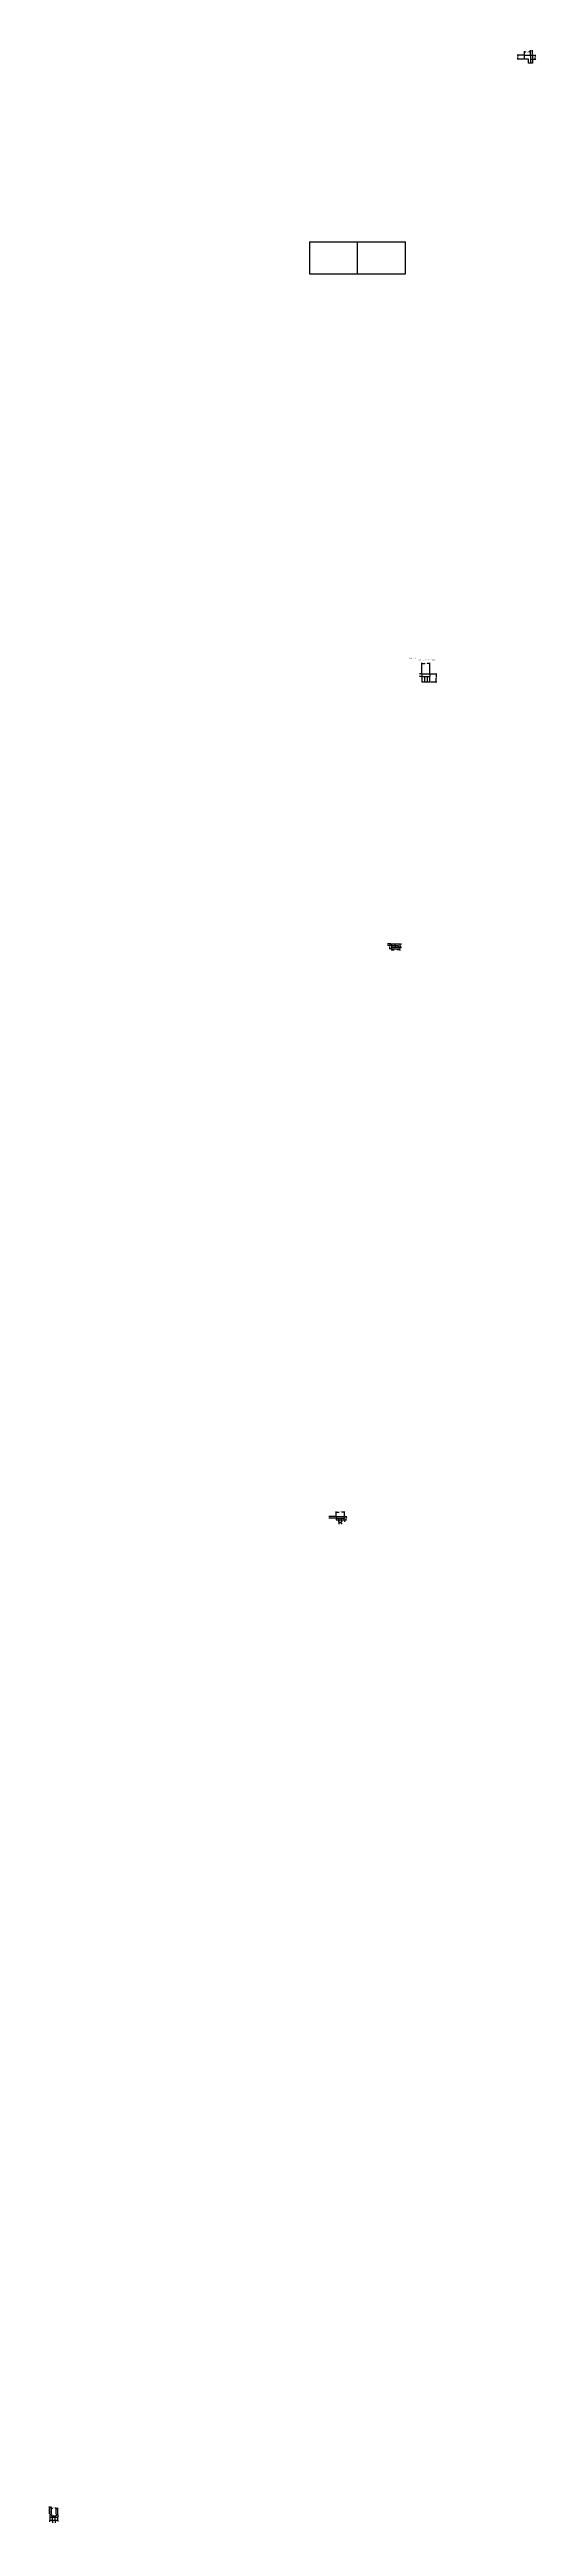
# Model space of a CAD drawing. Header units: inches. Extents: x -4654 to 94, y -24046 to 87.
import ezdxf

# ---------------------------------------------------------------- set-up
doc = ezdxf.new("R2010")
doc.units = ezdxf.units.IN
doc.header["$MEASUREMENT"] = 0
doc.styles.get("Standard").update_dxf_attribs({"font": 'times.ttf', "height": 6})
doc.dimstyles.get("Standard").update_dxf_attribs({"dimtxt": 6, "dimasz": 3, "dimexe": 6, "dimexo": 6, "dimgap": 0.09, "dimtad": 0, "dimtih": 1, "dimtoh": 1, "dimdec": 1, "dimzin": 0, "dimdsep": 46, "dimlunit": 3, "dimtxsty": 'Standard', "dimblk": 'ARCHTICK', "dimcen": 0.09, "dimadec": 0, "dimazin": 0, "dimtfac": 1, "dimtdec": 1, "dimtofl": 0, "dimtmove": 0, "dimatfit": 3, "dimldrblk": 'ARCHTICK', "dimfxl": 1, "dimtolj": 1, "dimtzin": 0, "dimarcsym": 0})

# ---------------------------------------------------------------- blocks, each defined once
blk = doc.blocks.new('_ArchTick')
at = {"color": 0, "linetype": 'ByBlock', "const_width": 0.15}
blk.add_lwpolyline([(-0.5, -0.5), (0.5, 0.5)], dxfattribs=at)
blk = doc.blocks.new('*D3')
at = {"color": 0, "lineweight": -2}
for p, q in [((61, 34), (88, 34)), ((82, 34), (82, 18)), ((82, -5), (82, 11)), ((61, -5), (88, -5))]:
    blk.add_line(p, q, dxfattribs=at)
at = {"layer": 'Defpoints', "color": 0}
for p in [(55, 34), (82, 34), (55, -5)]:
    blk.add_point(p, dxfattribs=at)
at = {"color": 0, "lineweight": -2, "xscale": 3, "yscale": 3, "zscale": 3}
for p, rotation in [((82, 34), 90), ((82, -5), 270)]:
    blk.add_blockref('_ArchTick', p, dxfattribs=dict(at, rotation=rotation))
at = {"color": 0, "insert": (82, 14), "char_height": 6, "attachment_point": 5, "rotation": 180}
blk.add_mtext('\\A1;3\'-3.0"', dxfattribs=at)
blk = doc.blocks.new('*D9')
at = {"color": 0, "lineweight": -2}
for p, q in [((-29, 34), (-93, 34)), ((-87, 34), (-87, 18)), ((-87, -5), (-87, 11)), ((-29, -5), (-93, -5))]:
    blk.add_line(p, q, dxfattribs=at)
at = {"layer": 'Defpoints', "color": 0}
for p in [(-23, 34), (-87, -5), (-23, -5)]:
    blk.add_point(p, dxfattribs=at)
at = {"color": 0, "lineweight": -2, "xscale": 3, "yscale": 3, "zscale": 3}
for p, rotation in [((-87, 34), 90), ((-87, -5), 270)]:
    blk.add_blockref('_ArchTick', p, dxfattribs=dict(at, rotation=rotation))
at = {"color": 0, "insert": (-87, 14), "char_height": 6, "attachment_point": 5}
blk.add_mtext('\\A1;3\'-3.0"', dxfattribs=at)
blk = doc.blocks.new('*D10')
at = {"color": 0, "lineweight": -2}
for p, q in [((-23, 40), (-23, 70)), ((-23, 64), (-8, 64)), ((35, 64), (20, 64)), ((35, 40), (35, 70))]:
    blk.add_line(p, q, dxfattribs=at)
at = {"layer": 'Defpoints', "color": 0}
for p in [(-23, 64), (-23, 34), (35, 34)]:
    blk.add_point(p, dxfattribs=at)
at = {"color": 0, "lineweight": -2, "xscale": 3, "yscale": 3, "zscale": 3, "rotation": 180}
blk.add_blockref('_ArchTick', (-23, 64), dxfattribs=at)
at = {"color": 0, "lineweight": -2, "xscale": 3, "yscale": 3, "zscale": 3}
blk.add_blockref('_ArchTick', (35, 64), dxfattribs=at)
at = {"color": 0, "insert": (6, 64), "char_height": 6, "attachment_point": 5}
blk.add_mtext('\\A1;4\'-10.5"', dxfattribs=at)
blk = doc.blocks.new('*D11')
at = {"color": 0, "lineweight": -2}
for p, q in [((35, 40), (35, 81)), ((35, 75), (42, 75)), ((55, 75), (48, 75)), ((55, 40), (55, 81))]:
    blk.add_line(p, q, dxfattribs=at)
at = {"layer": 'Defpoints', "color": 0}
for p in [(35, 34), (55, 75), (55, 34)]:
    blk.add_point(p, dxfattribs=at)
at = {"color": 0, "lineweight": -2, "xscale": 3, "yscale": 3, "zscale": 3, "rotation": 180}
blk.add_blockref('_ArchTick', (35, 75), dxfattribs=at)
at = {"color": 0, "lineweight": -2, "xscale": 3, "yscale": 3, "zscale": 3}
blk.add_blockref('_ArchTick', (55, 75), dxfattribs=at)
at = {"color": 0, "insert": (45, 75), "char_height": 6, "attachment_point": 5, "rotation": 270}
blk.add_mtext('\\A1;1\'-7.5"', dxfattribs=at)
blk = doc.blocks.new('*D17')
at = {"color": 0, "lineweight": -2}
for p, q in [((-939, -5996), (-878, -5996)), ((-884, -5996), (-884, -6031)), ((-939, -6074), (-878, -6074)), ((-884, -6074), (-884, -6038))]:
    blk.add_line(p, q, dxfattribs=at)
at = {"layer": 'Defpoints', "color": 0}
for p in [(-945, -5996), (-884, -5996), (-945, -6074)]:
    blk.add_point(p, dxfattribs=at)
at = {"color": 0, "lineweight": -2, "xscale": 3, "yscale": 3, "zscale": 3}
for p, rotation in [((-884, -5996), 90), ((-884, -6074), 270)]:
    blk.add_blockref('_ArchTick', p, dxfattribs=dict(at, rotation=rotation))
at = {"color": 0, "insert": (-884, -6035), "char_height": 6, "attachment_point": 5}
blk.add_mtext('\\A1;6\'-6.0"', dxfattribs=at)
blk = doc.blocks.new('*D18')
at = {"color": 0, "lineweight": -2}
for p, q in [((-1023, -5990), (-1023, -5889)), ((-1023, -5895), (-996, -5895)), ((-945, -5895), (-973, -5895)), ((-945, -5990), (-945, -5889))]:
    blk.add_line(p, q, dxfattribs=at)
at = {"layer": 'Defpoints', "color": 0}
for p in [(-1023, -5996, 78), (-945, -5895), (-945, -5996, 78)]:
    blk.add_point(p, dxfattribs=at)
at = {"color": 0, "lineweight": -2, "xscale": 3, "yscale": 3, "zscale": 3, "rotation": 180}
blk.add_blockref('_ArchTick', (-1023, -5895), dxfattribs=at)
at = {"color": 0, "lineweight": -2, "xscale": 3, "yscale": 3, "zscale": 3}
blk.add_blockref('_ArchTick', (-945, -5895), dxfattribs=at)
at = {"color": 0, "insert": (-984, -5895), "char_height": 6, "attachment_point": 5}
blk.add_mtext('\\A1;6\'-6.0"', dxfattribs=at)
blk = doc.blocks.new('*D20')
at = {"color": 0, "lineweight": -2}
for p, q in [((-1029, -5996), (-1047, -5996)), ((-1029, -6022), (-1047, -6022)), ((-1041, -5996), (-1041, -5997)), ((-1041, -6022), (-1041, -6020))]:
    blk.add_line(p, q, dxfattribs=at)
at = {"layer": 'Defpoints', "color": 0}
for p in [(-1041, -6022), (-1023, -5996), (-1023, -6022)]:
    blk.add_point(p, dxfattribs=at)
at = {"color": 0, "lineweight": -2, "xscale": 3, "yscale": 3, "zscale": 3}
for p, rotation in [((-1041, -5996), 89.99999999999984), ((-1041, -6022), 269.9999999999998)]:
    blk.add_blockref('_ArchTick', p, dxfattribs=dict(at, rotation=rotation))
at = {"color": 0, "insert": (-1041, -6009), "char_height": 6, "attachment_point": 5, "rotation": 90}
blk.add_mtext('\\A1;2\'-2.0"', dxfattribs=at)
blk = doc.blocks.new('*D23')
at = {"color": 0, "lineweight": -2}
for p, q in [((-1320, -8680), (-1320, -8692)), ((-1320, -8686), (-1292, -8686)), ((-1238, -8686), (-1265, -8686)), ((-1238, -8680), (-1238, -8692))]:
    blk.add_line(p, q, dxfattribs=at)
at = {"layer": 'Defpoints', "color": 0}
for p in [(-1320, -8674), (-1238, -8674), (-1238, -8686)]:
    blk.add_point(p, dxfattribs=at)
at = {"color": 0, "lineweight": -2, "xscale": 3, "yscale": 3, "zscale": 3, "rotation": 180}
blk.add_blockref('_ArchTick', (-1320, -8686), dxfattribs=at)
at = {"color": 0, "lineweight": -2, "xscale": 3, "yscale": 3, "zscale": 3}
blk.add_blockref('_ArchTick', (-1238, -8686), dxfattribs=at)
at = {"color": 0, "insert": (-1279, -8686), "char_height": 6, "attachment_point": 5}
blk.add_mtext('\\A1;6\'-10.0"', dxfattribs=at)
blk = doc.blocks.new('*D24')
at = {"color": 0, "lineweight": -2}
for p, q in [((-1326, -8625), (-1342, -8625)), ((-1326, -8674), (-1342, -8674)), ((-1336, -8625), (-1336, -8646)), ((-1336, -8674), (-1336, -8653))]:
    blk.add_line(p, q, dxfattribs=at)
at = {"layer": 'Defpoints', "color": 0}
for p in [(-1336, -8674), (-1320, -8625), (-1320, -8674)]:
    blk.add_point(p, dxfattribs=at)
at = {"color": 0, "lineweight": -2, "xscale": 3, "yscale": 3, "zscale": 3}
for p, rotation in [((-1336, -8625), 90), ((-1336, -8674), 270)]:
    blk.add_blockref('_ArchTick', p, dxfattribs=dict(at, rotation=rotation))
at = {"color": 0, "insert": (-1336, -8649), "char_height": 6, "attachment_point": 5}
blk.add_mtext('\\A1;4\'-1.2"', dxfattribs=at)
blk = doc.blocks.new('*D25')
at = {"color": 0, "lineweight": -2}
for p, q in [((-1326, -8625), (-1359, -8625)), ((-1326, -8641), (-1359, -8641)), ((-1353, -8625), (-1353, -8630)), ((-1353, -8641), (-1353, -8636))]:
    blk.add_line(p, q, dxfattribs=at)
at = {"layer": 'Defpoints', "color": 0}
for p in [(-1353, -8641), (-1320, -8625, 33), (-1320, -8641, 33)]:
    blk.add_point(p, dxfattribs=at)
at = {"color": 0, "lineweight": -2, "xscale": 3, "yscale": 3, "zscale": 3}
for p, rotation in [((-1353, -8625), 90), ((-1353, -8641), 270)]:
    blk.add_blockref('_ArchTick', p, dxfattribs=dict(at, rotation=rotation))
at = {"color": 0, "insert": (-1353, -8633), "char_height": 6, "attachment_point": 5}
blk.add_mtext('\\A1;1\'-4.4"', dxfattribs=at)
blk = doc.blocks.new('*D28')
at = {"color": 0, "lineweight": -2}
for p, q in [((-1232, -8625), (-1222, -8625)), ((-1232, -8658), (-1222, -8658)), ((-1228, -8625), (-1228, -8630)), ((-1228, -8658), (-1228, -8653))]:
    blk.add_line(p, q, dxfattribs=at)
at = {"layer": 'Defpoints', "color": 0}
for p in [(-1238, -8625), (-1238, -8658), (-1228, -8658)]:
    blk.add_point(p, dxfattribs=at)
at = {"color": 0, "lineweight": -2, "xscale": 3, "yscale": 3, "zscale": 3}
for p, rotation in [((-1228, -8625), 90), ((-1228, -8658), 270)]:
    blk.add_blockref('_ArchTick', p, dxfattribs=dict(at, rotation=rotation))
at = {"color": 0, "insert": (-1228, -8641), "char_height": 6, "attachment_point": 5, "rotation": 270}
blk.add_mtext('\\A1;2\'-8.8"', dxfattribs=at)
blk = doc.blocks.new('*D30')
at = {"color": 0, "lineweight": -2}
for p, q in [((-1859, -14199), (-1859, -14157)), ((-1859, -14163), (-1831, -14163)), ((-1779, -14163), (-1808, -14163)), ((-1779, -14199), (-1779, -14157))]:
    blk.add_line(p, q, dxfattribs=at)
at = {"layer": 'Defpoints', "color": 0}
for p in [(-1859, -14205, 48), (-1779, -14163), (-1779, -14205, 48)]:
    blk.add_point(p, dxfattribs=at)
at = {"color": 0, "lineweight": -2, "xscale": 3, "yscale": 3, "zscale": 3, "rotation": 180}
blk.add_blockref('_ArchTick', (-1859, -14163), dxfattribs=at)
at = {"color": 0, "lineweight": -2, "xscale": 3, "yscale": 3, "zscale": 3}
blk.add_blockref('_ArchTick', (-1779, -14163), dxfattribs=at)
at = {"color": 0, "insert": (-1819, -14163), "char_height": 6, "attachment_point": 5}
blk.add_mtext('\\A1;6\'-7.5"', dxfattribs=at)
blk = doc.blocks.new('*D31')
at = {"color": 0, "lineweight": -2}
for p, q in [((-1865, -14205), (-1931, -14205)), ((-1865, -14221), (-1931, -14221)), ((-1925, -14205), (-1925, -14210)), ((-1925, -14221), (-1925, -14216))]:
    blk.add_line(p, q, dxfattribs=at)
at = {"layer": 'Defpoints', "color": 0}
for p in [(-1925, -14205), (-1859, -14205, 48), (-1859, -14221, 48)]:
    blk.add_point(p, dxfattribs=at)
at = {"color": 0, "lineweight": -2, "xscale": 3, "yscale": 3, "zscale": 3}
for p, rotation in [((-1925, -14205), 90), ((-1925, -14221), 270)]:
    blk.add_blockref('_ArchTick', p, dxfattribs=dict(at, rotation=rotation))
at = {"color": 0, "insert": (-1925, -14213), "char_height": 6, "attachment_point": 5}
blk.add_mtext('\\A1;1\'-3.9"', dxfattribs=at)
blk = doc.blocks.new('*D32')
at = {"color": 0, "lineweight": -2}
for p, q in [((-1773, -14205), (-1757, -14205)), ((-1773, -14237), (-1757, -14237)), ((-1763, -14205), (-1763, -14218)), ((-1763, -14237), (-1763, -14224))]:
    blk.add_line(p, q, dxfattribs=at)
at = {"layer": 'Defpoints', "color": 0}
for p in [(-1779, -14205), (-1779, -14237), (-1763, -14237)]:
    blk.add_point(p, dxfattribs=at)
at = {"color": 0, "lineweight": -2, "xscale": 3, "yscale": 3, "zscale": 3}
for p, rotation in [((-1763, -14205), 90), ((-1763, -14237), 270)]:
    blk.add_blockref('_ArchTick', p, dxfattribs=dict(at, rotation=rotation))
at = {"color": 0, "insert": (-1763, -14221), "char_height": 6, "attachment_point": 5}
blk.add_mtext('\\A1;2\'-7.8"', dxfattribs=at)
blk = doc.blocks.new('*D33')
at = {"color": 0, "lineweight": -2}
for p, q in [((-1832, -14269), (-1832, -14281)), ((-1832, -14275), (-1831, -14275)), ((-1806, -14275), (-1808, -14275)), ((-1806, -14269), (-1806, -14281))]:
    blk.add_line(p, q, dxfattribs=at)
at = {"layer": 'Defpoints', "color": 0}
for p in [(-1832, -14263, 16), (-1806, -14263, 16), (-1806, -14275)]:
    blk.add_point(p, dxfattribs=at)
at = {"color": 0, "lineweight": -2, "xscale": 3, "yscale": 3, "zscale": 3, "rotation": 180}
blk.add_blockref('_ArchTick', (-1832, -14275), dxfattribs=at)
at = {"color": 0, "lineweight": -2, "xscale": 3, "yscale": 3, "zscale": 3}
blk.add_blockref('_ArchTick', (-1806, -14275), dxfattribs=at)
at = {"color": 0, "insert": (-1819, -14275), "char_height": 6, "attachment_point": 5}
blk.add_mtext('\\A1;2\'-2.5"', dxfattribs=at)
blk = doc.blocks.new('*D34')
at = {"color": 0, "lineweight": -2}
for p, q in [((-1806, -14243), (-1806, -14258)), ((-1806, -14252), (-1804, -14252)), ((-1779, -14252), (-1781, -14252)), ((-1779, -14243), (-1779, -14258))]:
    blk.add_line(p, q, dxfattribs=at)
at = {"layer": 'Defpoints', "color": 0}
for p in [(-1806, -14237), (-1779, -14237), (-1806, -14252)]:
    blk.add_point(p, dxfattribs=at)
at = {"color": 0, "lineweight": -2, "xscale": 3, "yscale": 3, "zscale": 3, "rotation": 180}
blk.add_blockref('_ArchTick', (-1806, -14252), dxfattribs=at)
at = {"color": 0, "lineweight": -2, "xscale": 3, "yscale": 3, "zscale": 3}
blk.add_blockref('_ArchTick', (-1779, -14252), dxfattribs=at)
at = {"color": 0, "insert": (-1793, -14252), "char_height": 6, "attachment_point": 5}
blk.add_mtext('\\A1;2\'-2.5"', dxfattribs=at)
blk = doc.blocks.new('*D38')
at = {"color": 0, "lineweight": -2}
for p, q in [((-4635, -23923), (-4635, -23861)), ((-4635, -23867), (-4623, -23867)), ((-4590, -23867), (-4601, -23867)), ((-4590, -23923), (-4590, -23861))]:
    blk.add_line(p, q, dxfattribs=at)
at = {"layer": 'Defpoints', "color": 0}
for p in [(-4590, -23867), (-4635, -23929, 54), (-4590, -23929, 54)]:
    blk.add_point(p, dxfattribs=at)
at = {"color": 0, "lineweight": -2, "xscale": 3, "yscale": 3, "zscale": 3, "rotation": 180}
blk.add_blockref('_ArchTick', (-4635, -23867), dxfattribs=at)
at = {"color": 0, "lineweight": -2, "xscale": 3, "yscale": 3, "zscale": 3}
blk.add_blockref('_ArchTick', (-4590, -23867), dxfattribs=at)
at = {"color": 0, "insert": (-4612, -23867), "char_height": 6, "attachment_point": 5}
blk.add_mtext('\\A1;3\'-9.0"', dxfattribs=at)
blk = doc.blocks.new('*D39')
at = {"color": 0, "lineweight": -2}
for p, q in [((-4590, -23923), (-4590, -23865)), ((-4590, -23871), (-4572, -23871)), ((-4572, -23923), (-4572, -23865)), ((-4572, -23871), (-4569, -23871))]:
    blk.add_line(p, q, dxfattribs=at)
at = {"layer": 'Defpoints', "color": 0}
for p in [(-4572, -23871), (-4590, -23929, 54), (-4572, -23929, 54)]:
    blk.add_point(p, dxfattribs=at)
at = {"color": 0, "lineweight": -2, "xscale": 3, "yscale": 3, "zscale": 3, "rotation": 180}
blk.add_blockref('_ArchTick', (-4590, -23871), dxfattribs=at)
at = {"color": 0, "lineweight": -2, "xscale": 3, "yscale": 3, "zscale": 3}
blk.add_blockref('_ArchTick', (-4572, -23871), dxfattribs=at)
at = {"color": 0, "insert": (-4557, -23871), "char_height": 6, "attachment_point": 5}
blk.add_mtext('\\A1;1\'-6.0"', dxfattribs=at)
blk = doc.blocks.new('*D40')
at = {"color": 0, "lineweight": -2}
for p, q in [((-4653, -23923), (-4653, -23852)), ((-4653, -23858), (-4638, -23858)), ((-4638, -23923), (-4638, -23852)), ((-4638, -23858), (-4635, -23858))]:
    blk.add_line(p, q, dxfattribs=at)
at = {"layer": 'Defpoints', "color": 0}
for p in [(-4638, -23858), (-4653, -23929, 54), (-4638, -23929, 54)]:
    blk.add_point(p, dxfattribs=at)
at = {"color": 0, "lineweight": -2, "xscale": 3, "yscale": 3, "zscale": 3, "rotation": 180}
blk.add_blockref('_ArchTick', (-4653, -23858), dxfattribs=at)
at = {"color": 0, "lineweight": -2, "xscale": 3, "yscale": 3, "zscale": 3}
blk.add_blockref('_ArchTick', (-4638, -23858), dxfattribs=at)
at = {"color": 0, "insert": (-4624, -23858), "char_height": 6, "attachment_point": 5}
blk.add_mtext('\\A1;1\'-2.3"', dxfattribs=at)
blk = doc.blocks.new('*D41')
at = {"color": 0, "lineweight": -2}
for p, q in [((-4653, -23989), (-4653, -24000)), ((-4653, -23994), (-4651, -23994)), ((-4626, -23994), (-4627, -23994)), ((-4626, -23989), (-4626, -24000))]:
    blk.add_line(p, q, dxfattribs=at)
at = {"layer": 'Defpoints', "color": 0}
for p in [(-4653, -23983), (-4626, -23983), (-4626, -23994)]:
    blk.add_point(p, dxfattribs=at)
at = {"color": 0, "lineweight": -2, "xscale": 3, "yscale": 3, "zscale": 3, "rotation": 180}
blk.add_blockref('_ArchTick', (-4653, -23994), dxfattribs=at)
at = {"color": 0, "lineweight": -2, "xscale": 3, "yscale": 3, "zscale": 3}
blk.add_blockref('_ArchTick', (-4626, -23994), dxfattribs=at)
at = {"color": 0, "insert": (-4639, -23994), "char_height": 6, "attachment_point": 5}
blk.add_mtext('\\A1;2\'-3.0"', dxfattribs=at)
blk = doc.blocks.new('*D42')
at = {"color": 0, "lineweight": -2}
for p, q in [((-4626, -23989), (-4626, -24010)), ((-4626, -24004), (-4624, -24004)), ((-4599, -24004), (-4600, -24004)), ((-4599, -23989), (-4599, -24010))]:
    blk.add_line(p, q, dxfattribs=at)
at = {"layer": 'Defpoints', "color": 0}
for p in [(-4626, -23983), (-4599, -23983), (-4599, -24004)]:
    blk.add_point(p, dxfattribs=at)
at = {"color": 0, "lineweight": -2, "xscale": 3, "yscale": 3, "zscale": 3, "rotation": 180}
blk.add_blockref('_ArchTick', (-4626, -24004), dxfattribs=at)
at = {"color": 0, "lineweight": -2, "xscale": 3, "yscale": 3, "zscale": 3}
blk.add_blockref('_ArchTick', (-4599, -24004), dxfattribs=at)
at = {"color": 0, "insert": (-4612, -24004), "char_height": 6, "attachment_point": 5}
blk.add_mtext('\\A1;2\'-3.0"', dxfattribs=at)
blk = doc.blocks.new('*D43')
at = {"color": 0, "lineweight": -2}
for p, q in [((-4599, -23989), (-4599, -23998)), ((-4599, -23992), (-4597, -23992)), ((-4572, -23992), (-4573, -23992)), ((-4572, -23989), (-4572, -23998))]:
    blk.add_line(p, q, dxfattribs=at)
at = {"layer": 'Defpoints', "color": 0}
for p in [(-4599, -23983), (-4572, -23983), (-4572, -23992)]:
    blk.add_point(p, dxfattribs=at)
at = {"color": 0, "lineweight": -2, "xscale": 3, "yscale": 3, "zscale": 3, "rotation": 180}
blk.add_blockref('_ArchTick', (-4599, -23992), dxfattribs=at)
at = {"color": 0, "lineweight": -2, "xscale": 3, "yscale": 3, "zscale": 3}
blk.add_blockref('_ArchTick', (-4572, -23992), dxfattribs=at)
at = {"color": 0, "insert": (-4585, -23992), "char_height": 6, "attachment_point": 5}
blk.add_mtext('\\A1;2\'-3.0"', dxfattribs=at)

msp = doc.modelspace()

# ---------------------------------------------------------------- linework, layer by layer
for p, q in [((-23.45, -5.09), (-23.45, 33.91)), ((-23.45, 33.91), (35.05, 33.91)), ((35.05, 33.91), (35.05, 33.91)), ((35.05, 33.91), (54.55, 33.91)), ((35.05, 33.91), (35.05, -5.09)), ((54.55, 33.91), (54.55, -5.09)), ((15.55, -5.09), (-23.45, -5.09)), ((-23.45, -5.09), (-23.45, -5.09)), ((15.55, -44.09), (15.55, -5.09)), ((15.55, -5.09), (15.55, -5.09)), ((35.05, -44.09), (15.55, -44.09)), ((35.05, -5.09), (35.05, -5.09)), ((35.05, -5.09), (54.55, -5.09)), ((35.05, -5.09), (35.05, -44.09)), ((54.55, -44.09), (35.05, -44.09)), ((54.55, -5.09), (54.55, -44.09)), ((-2118.29, -1785.27), (-1650.29, -1785.27)), ((-2118.29, -1785.27), (-2118.29, -2097.27)), ((-1650.29, -1785.27), (-1182.29, -1785.27)), ((-1650.29, -2097.27), (-1650.29, -1785.27)), ((-1182.29, -2097.27), (-1182.29, -1785.27)), ((-2118.29, -2097.27), (-1650.29, -2097.27)), ((-1650.29, -2097.27), (-1182.29, -2097.27)), ((-1023.2, -5995.56), (-945.2, -5995.56)), ((-1023.2, -5995.56), (-1023.2, -6021.56)), ((-1023.2, -6021.56), (-997.2, -6021.56)), ((-1023.2, -6021.56), (-1023.2, -6073.56)), ((-997.2, -6021.56), (-997.2, -6021.56)), ((-997.2, -6021.56), (-971.2, -6021.56)), ((-997.2, -6021.56), (-997.2, -6073.56)), ((-971.2, -6021.56), (-971.2, -6021.56)), ((-971.2, -6021.56), (-945.2, -6021.56)), ((-971.2, -6021.56), (-971.2, -6073.56)), ((-945.2, -5995.56), (-945.2, -6021.56)), ((-945.2, -6073.56), (-945.2, -6021.56)), ((-1023.2, -6073.56), (-997.2, -6073.56)), ((-997.2, -6073.56), (-971.2, -6073.56)), ((-971.2, -6073.56), (-945.2, -6073.56)), ((-1319.52, -8624.9), (-1319.52, -8641.3)), ((-1319.52, -8624.9), (-1282.62, -8624.9)), ((-1319.52, -8641.3), (-1282.62, -8641.3)), ((-1319.52, -8641.3), (-1282.62, -8641.3)), ((-1319.52, -8641.3), (-1319.52, -8657.7)), ((-1319.52, -8657.7), (-1319.52, -8674.1)), ((-1319.52, -8657.7), (-1282.62, -8657.7)), ((-1319.52, -8674.1), (-1282.62, -8674.1)), ((-1282.62, -8624.9), (-1253.92, -8624.9)), ((-1282.62, -8641.3), (-1282.62, -8624.9)), ((-1282.62, -8641.3), (-1253.92, -8641.3)), ((-1282.62, -8641.3), (-1282.62, -8657.7)), ((-1282.62, -8657.7), (-1253.92, -8657.7)), ((-1282.62, -8674.1), (-1237.52, -8674.1)), ((-1253.92, -8624.9), (-1237.52, -8624.9)), ((-1253.92, -8641.3), (-1253.92, -8657.7)), ((-1253.92, -8657.7), (-1237.52, -8657.7)), ((-1237.52, -8624.9), (-1237.52, -8641.3)), ((-1237.52, -8641.3), (-1237.52, -8657.7)), ((-1237.52, -8657.7), (-1237.52, -8674.1)), ((-1858.97, -14205.17), (-1779.47, -14205.17)), ((-1858.97, -14205.17), (-1858.97, -14221.07)), ((-1858.97, -14221.07), (-1858.97, -14236.97)), ((-1858.97, -14221.07), (-1832.47, -14221.07)), ((-1858.97, -14236.97), (-1832.47, -14236.97)), ((-1832.47, -14221.07), (-1805.97, -14221.07)), ((-1832.47, -14236.97), (-1832.47, -14221.07)), ((-1832.47, -14236.97), (-1805.97, -14236.97)), ((-1832.47, -14236.97), (-1832.47, -14263.47)), ((-1832.47, -14263.47), (-1832.47, -14236.97)), ((-1805.97, -14221.07), (-1779.47, -14221.07)), ((-1805.97, -14236.97), (-1805.97, -14221.07)), ((-1805.97, -14236.97), (-1779.47, -14236.97)), ((-1805.97, -14263.47), (-1805.97, -14236.97)), ((-1779.47, -14205.17), (-1779.47, -14221.07)), ((-1779.47, -14236.97), (-1779.47, -14221.07)), ((-1832.47, -14263.47), (-1805.97, -14263.47)), ((-4652.51, -23928.95), (-4634.51, -23928.95)), ((-4652.51, -23928.95), (-4652.51, -23955.95)), ((-4652.51, -23955.95), (-4625.51, -23955.95)), ((-4652.51, -23955.95), (-4652.51, -23982.95)), ((-4652.51, -23982.95), (-4625.51, -23982.95)), ((-4634.51, -23928.95), (-4634.51, -23942.45)), ((-4634.51, -23942.45), (-4589.51, -23942.45)), ((-4625.51, -23955.95), (-4598.51, -23955.95)), ((-4625.51, -23982.95), (-4625.51, -23955.95)), ((-4625.51, -23982.95), (-4598.51, -23982.95)), ((-4598.51, -23955.95), (-4571.51, -23955.95)), ((-4598.51, -23982.95), (-4598.51, -23955.95)), ((-4598.51, -23982.95), (-4571.51, -23982.95)), ((-4589.51, -23928.95), (-4571.51, -23928.95)), ((-4589.51, -23928.95), (-4589.51, -23942.45)), ((-4571.51, -23928.95), (-4571.51, -23955.95)), ((-4571.51, -23982.95), (-4571.51, -23955.95))]:
    msp.add_line(p, q)

# ---------------------------------------------------------------- texts
at = {"extrusion": (-4.04235e-16, -1, 0), "char_height": 7, "attachment_point": 1, "text_direction": (1, 0, 0)}
for s, insert, width in [('Id is - 22-49172-3 and id will be 72', (-110.67, 33.91, 107.3), 88.3333), ('Exp - 4.1', (-93, 33.91, 136.52), 45.7029)]:
    msp.add_mtext(s, dxfattribs=dict(at, insert=insert, width=width))
at = {"extrusion": (1, 7.49638e-16, 0), "attachment_point": 1, "text_direction": (0, 1, 0)}
for s, insert, char_height, width in [('Id is - 22-49172-3 and id will be 72', (-2118.29, -3671.67, 968.13), 72, 1210.7234), ('Exp - 4.2', (-2118.29, -3564.42, 1313.77), 84, 694.9224)]:
    msp.add_mtext(s, dxfattribs=dict(at, insert=insert, char_height=char_height, width=width))
at = {"attachment_point": 1}
for s, insert, char_height, width in [('Exp - 4.3', (-1143.43, -5837.01), 10, 152.9515), ('Id is - 22-49172-3 and id will be 72', (-1054.92, -5856.17), 8, 262.8416), ('Exp - 4.4', (-1321.02, -8554.18), 4, 37.6905), ('Id is -22-49172-3 and id will be 72', (-1310.14, -8567.06), 3, 89.8118), ('Id is 22-49172-3 and id will be 72', (-1891.77, -14133.1), 4, 164.6738), ('Exp - 4.6', (-1887.77, -14116.53), 4, 77.6732)]:
    msp.add_mtext(s, dxfattribs=dict(at, insert=insert, char_height=char_height, width=width))
at = {"extrusion": (1, -1.22465e-16, 0), "attachment_point": 1, "text_direction": (0, 1, 0)}
for s, insert, char_height, width in [('Id is - 22-49172-3 and id will be 72', (-4652.51, -24046.06, 85.91), 4, 98.0452), ('Exp - 4.5', (-4652.51, -24042.82, 102.05), 6, 52.1657)]:
    msp.add_mtext(s, dxfattribs=dict(at, insert=insert, char_height=char_height, width=width))

# ---------------------------------------------------------------- dimensions: what is measured, and where the dimension line sits
for p1, p2, distance, picture, middle in [((-23.45, 33.91), (-23.45, -5.09), -63.35, '*D9', (-86.81, 14.41)), ((35.05, 33.91, 19.5), (-23.45, 33.91, 19.5), -30.16, '*D10', (5.8, 64.08, 19.5)), ((35.05, 33.91, 78), (54.55, 33.91, 78), 40.92, '*D11', (44.8, 74.83, 78)), ((54.55, -5.09, 78), (54.55, 33.91, 78), -27.43, '*D3', (81.98, 14.41, 78)), ((-1023.2, -5995.56, 78), (-1023.2, -6021.56, 78), -18.11, '*D20', (-1041.31, -6008.56, 78)), ((-1023.2, -5995.56, 78), (-945.2, -5995.56, 78), 100.45, '*D18', (-984.2, -5895.1)), ((-945.2, -6073.56), (-945.2, -5995.56), -60.91, '*D17', (-884.29, -6034.56)), ((-1319.52, -8624.9, 32.8), (-1319.52, -8641.3, 32.8), -33.95, '*D25', (-1353.47, -8633.1)), ((-1319.52, -8624.9), (-1319.52, -8674.1), -16.01, '*D24', (-1335.52, -8649.5)), ((-1319.52, -8674.1), (-1237.52, -8674.1), -12.24, '*D23', (-1278.52, -8686.34)), ((-1237.52, -8624.9, 32.8), (-1237.52, -8657.7, 32.8), 9.11, '*D28', (-1228.41, -8641.3, 32.8)), ((-1858.97, -14221.07, 47.7), (-1858.97, -14205.17, 47.7), 65.84, '*D31', (-1924.81, -14213.12)), ((-1858.97, -14205.17, 47.7), (-1779.47, -14205.17, 47.7), 42.11, '*D30', (-1819.22, -14163.05)), ((-1779.47, -14236.97), (-1805.97, -14236.97), 14.96, '*D34', (-1792.72, -14251.92)), ((-1779.47, -14205.17), (-1779.47, -14236.97), 16.29, '*D32', (-1763.18, -14221.07)), ((-1832.47, -14263.47, 15.9), (-1805.97, -14263.47, 15.9), -11.88, '*D33', (-1819.22, -14275.35)), ((-4652.51, -23928.95, 54), (-4638.2, -23928.95, 54), 71.38, '*D40', (-4624.09, -23857.56)), ((-4634.51, -23928.95, 54), (-4589.51, -23928.95, 54), 61.46, '*D38', (-4612.01, -23867.49)), ((-4589.51, -23928.95, 54), (-4571.51, -23928.95, 54), 58.4, '*D39', (-4557.4, -23870.55)), ((-4652.51, -23982.95), (-4625.51, -23982.95), -11.13, '*D41', (-4639.01, -23994.07)), ((-4625.51, -23982.95), (-4598.51, -23982.95), -21.12, '*D42', (-4612.01, -24004.06)), ((-4598.51, -23982.95), (-4571.51, -23982.95), -9.5, '*D43', (-4585.01, -23992.44))]:
    dim = msp.add_aligned_dim(p1=p1, p2=p2, distance=distance, dimstyle='Standard')
    dim.commit()
    dim.dimension.update_dxf_attribs({"geometry": picture, "text_midpoint": middle})

doc.saveas('drawing.dxf')
